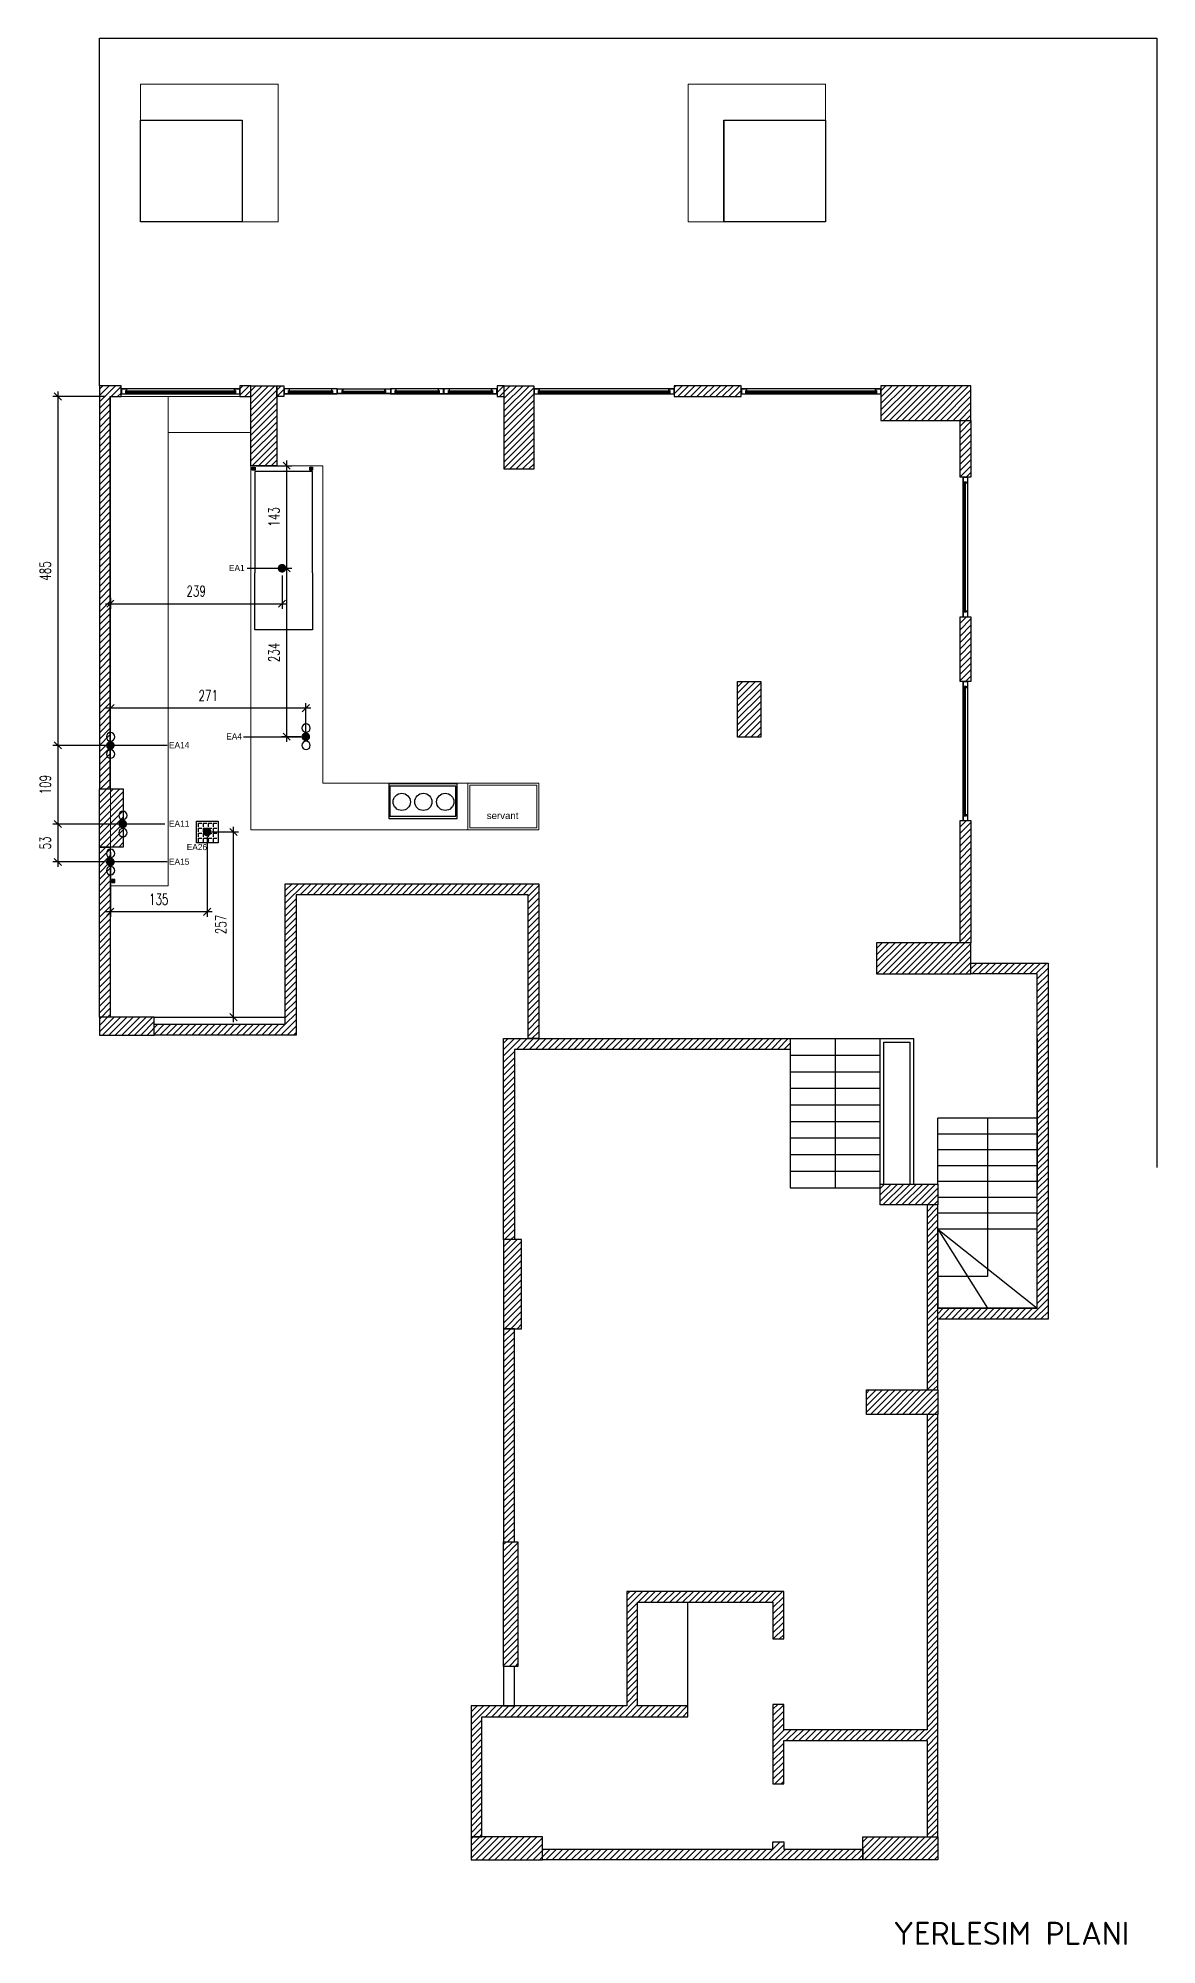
# Model space of a CAD drawing. Header units: centimetres. Extents: x 137431 to 143795, y 30587 to 33236.
# Drawn here: x 142242 to 143795, y 30587 to 33236 of the extents above; entities that cross this region are included whole.
import ezdxf

# ---------------------------------------------------------------- set-up
doc = ezdxf.new("R2010")
doc.units = ezdxf.units.CM
doc.header["$LTSCALE"] = 10
doc.header["$MEASUREMENT"] = 0
doc.header["$PDMODE"] = 3
doc.header["$PDSIZE"] = 20
doc.linetypes.add('DASHDOT', pattern=[25.4, 12.7, -6.35, 0, -6.35])
for name, color, linetype in [('141125_RT1$0$xref_4_vitrin_kaplama$0$2DCAM', 4, 'Continuous'), ('141125_RT1$0$xref_4_vitrin_kaplama$0$2DKONST2', 253, 'Continuous'), ('Kıtc-002 Çizgi', 7, 'Continuous'), ('Kıtc-006 Yazı 001', 1, 'Continuous'), ('Kıtc-040 Detay', 7, 'Continuous'), ('LP-DIMENSION_INT_100', 51, 'Continuous'), ('S2000-002 Çizgi', 7, 'Continuous'), ('S2000-019 Su Tes İşaretler', 5, 'Continuous'), ('SIH', 4, 'Continuous'), ('SU', 152, 'Continuous'), ('wall', 255, 'Continuous')]:
    doc.layers.add(name, color=color, linetype=linetype)
for name, color, linetype, lineweight in [('ARK_AHŞAP', 45, 'Continuous', 15), ('Auto-Antet', 7, 'Continuous', 18), ('tefriş', 45, 'Continuous', 18)]:
    doc.layers.add(name, color=color, linetype=linetype, lineweight=lineweight)
doc.styles.add('GP_A_104_0.00_REV09$0$TRdimension', font='simplex.shx', dxfattribs={"width": 0.7})
doc.styles.get("Standard").update_dxf_attribs({"font": 'arial.ttf'})
doc.styles.add('style1', font='isocpeur.ttf', dxfattribs={"height": 20})
doc.styles.add('TAKSİM', font='GOTHIC.TTF', dxfattribs={"height": 7})
doc.dimstyles.new('GP_A_104_0.00_REV09$0$tr-100', dxfattribs={"dimscale": 100, "dimtxt": 0.15, "dimasz": 0.1, "dimexe": 0.07, "dimexo": 0.07, "dimgap": 0.1, "dimtad": 1, "dimdec": 0, "dimrnd": 0.5, "dimzin": 0, "dimdsep": 46, "dimtxsty": 'GP_A_104_0.00_REV09$0$TRdimension', "dimblk": 'GP_A_104_0.00_REV09$0$_Oblique', "dimcen": 0.2, "dimdle": 0.07, "dimadec": 0, "dimazin": 0, "dimtfac": 1, "dimtdec": 0, "dimtmove": 2, "dimatfit": 3, "dimldrblk": 'GP_A_104_0.00_REV09$0$_Oblique', "dimfxl": 1, "dimtolj": 1, "dimtzin": 0, "dimarcsym": 0})
pattern_1 = [(45, (0, 2631.0174), (-4.41941738, 4.41941738), [])]
pattern_2 = [(45, (0, 878.531), (-4.41941738, 4.41941738), [])]

msp = doc.modelspace()

# ---------------------------------------------------------------- texts
at = {"layer": 'Kıtc-006 Yazı 001'}
msp.add_text('servant', height=9.6, dxfattribs=at).set_placement((142864.4, 32151.5, 0))
at = {"layer": 'SU', "style": 'TAKSİM'}
for s, p in [('EA1', (142506.4, 32496)), ('EA4', (142502.6, 32262)), ('EA14', (142423.2, 32249.9, 0)), ('EA11', (142423.2, 32140.7, 0)), ('EA26', (142447.8, 32108.3)), ('EA15', (142423.2, 32088, 0))]:
    msp.add_text(s, height=8.64, dxfattribs=at).set_placement(p)

# ---------------------------------------------------------------- blocks, each defined once
blk = doc.blocks.new('A$C7E7D3E18')
at = {"layer": 'SIH', "linetype": 'Continuous', "const_width": 6}
blk.add_lwpolyline([(3, 6, 1), (9, 6, 1)], format="xyb", close=True, dxfattribs=at)
blk = doc.blocks.new('A$C6E87713E')
at = {"layer": 'S2000-019 Su Tes İşaretler'}
for centre in [(5.9, 6.3), (29.9, 6.3)]:
    blk.add_circle(centre, 5.89, dxfattribs=at)
blk.add_blockref('A$C7E7D3E18', (11.9, 0))
blk = doc.blocks.new('ADD')
at = {"layer": 'LP-DIMENSION_INT_100'}
h = blk.add_hatch(dxfattribs=at)
h.set_pattern_fill('ANSI31', color=253, scale=50)
h.set_pattern_definition(pattern_1)
h.paths.add_polyline_path([(139970.1, 32753.4), (139940.1, 32753.4), (139940.1, 32193.4), (139955.1, 32193.4), (139955.1, 32738.4), (139970.1, 32738.4)])
h.paths.add_polyline_path([(139973.1, 32112.4), (139940.1, 32112.4), (139940.1, 32193.4), (139973.1, 32193.4)])
h.paths.add_polyline_path([(139940.1, 32112.4), (139955.1, 32112.4), (139955.1, 31876.4), (139940.1, 31876.4)])
h.paths.add_polyline_path([(140016.1, 31876.4), (139940.1, 31876.4), (139940.1, 31851.4), (140016.1, 31851.4)])
h.paths.add_polyline_path([(140016.1, 31866.4), (140198.1, 31866.4), (140198.1, 32061.4), (140550.1, 32061.4), (140550.1, 31846.4), (140535.1, 31846.4), (140535.1, 32046.4), (140213.1, 32046.4), (140213.1, 31851.4), (140016.1, 31851.4)])
h = blk.add_hatch(dxfattribs=at)
h.set_pattern_fill('ANSI31', color=253, scale=50)
h.set_pattern_definition(pattern_1)
h.paths.add_polyline_path([(140186.1, 32642.4), (140150.1, 32642.4), (140150.1, 32753.4), (140186.1, 32753.4)])
h.paths.add_polyline_path([(140135.1, 32738.4), (140150.1, 32738.4), (140150.1, 32753.4), (140135.1, 32753.4)])
h.paths.add_polyline_path([(140196.1, 32738.4), (140186.1, 32738.4), (140186.1, 32753.4), (140196.1, 32753.4)])
h.paths.add_polyline_path([(140543.1, 32637.4), (140502.1, 32637.4), (140502.1, 32753.4), (140543.1, 32753.4)])
h.paths.add_polyline_path([(140492.1, 32738.4), (140502.1, 32738.4), (140502.1, 32753.4), (140492.1, 32753.4)])
h.paths.add_polyline_path([(140738.1, 32738.4), (140831.1, 32738.4), (140831.1, 32753.4), (140738.1, 32753.4)])
h.paths.add_polyline_path([(141025.1, 32705.4), (141150.1, 32705.4), (141150.1, 32753.4), (141025.1, 32753.4)])
h.paths.add_polyline_path([(141135.1, 32705.4), (141150.1, 32705.4), (141150.1, 32626.4), (141135.1, 32626.4)])
h.paths.add_polyline_path([(141135.1, 32432.4), (141150.1, 32432.4), (141150.1, 32342.4), (141135.1, 32342.4)])
h.paths.add_polyline_path([(141135.1, 32149.4), (141150.1, 32149.4), (141150.1, 31979.4), (141135.1, 31979.4)])
h.paths.add_polyline_path([(141019.1, 31936.4), (141150.1, 31936.4), (141150.1, 31979.4), (141019.1, 31979.4)])
h.paths.add_polyline_path([(140826.1, 32342.4), (140858.1, 32342.4), (140858.1, 32265.4), (140826.1, 32265.4)])
h = blk.add_hatch(dxfattribs=at)
h.set_pattern_fill('ANSI31', color=253, scale=50)
h.set_pattern_definition(pattern_1)
h.paths.add_polyline_path([(141150.1, 31936.4), (141150.1, 31951.4), (141257.1, 31951.4), (141257.1, 31456.8), (141104.1, 31456.8), (141104.1, 31471.8), (141242.1, 31471.8), (141242.1, 31936.4)])
h = blk.add_hatch(dxfattribs=at)
h.set_pattern_fill('ANSI31', color=253, scale=50)
h.set_pattern_definition(pattern_2)
h.paths.add_polyline_path([(140501.1, 31567.4), (140501.1, 31846.4), (140899.1, 31846.4), (140899.1, 31831.4), (140516.1, 31831.4), (140516.1, 31567.4)])
h = blk.add_hatch(dxfattribs=at)
h.set_pattern_fill('ANSI31', color=253, scale=50)
h.set_pattern_definition(pattern_2)
h.paths.add_polyline_path([(141024.1, 31644.4), (141104.1, 31644.4), (141104.1, 31615.4), (141024.1, 31615.4)])
h = blk.add_hatch(dxfattribs=at)
h.set_pattern_fill('ANSI31', color=253, scale=50)
h.set_pattern_definition(pattern_2)
h.paths.add_polyline_path([(141089.1, 31358.4), (141104.1, 31358.4), (141104.1, 31615.4), (141089.1, 31615.4)])
h = blk.add_hatch(dxfattribs=at)
h.set_pattern_fill('ANSI31', color=253, scale=50)
h.set_pattern_definition(pattern_2)
h.paths.add_polyline_path([(140526.1, 31567.4), (140501.1, 31567.4), (140501.1, 31443.4), (140526.1, 31443.4)])
h = blk.add_hatch(dxfattribs=at)
h.set_pattern_fill('ANSI31', color=253, scale=50)
h.set_pattern_definition(pattern_2)
h.paths.add_polyline_path([(140501.1, 31147.4), (140516.1, 31147.4), (140516.1, 31443.4), (140501.1, 31443.4)])
h = blk.add_hatch(dxfattribs=at)
h.set_pattern_fill('ANSI31', color=253, scale=50)
h.set_pattern_definition(pattern_2)
h.paths.add_polyline_path([(141005.1, 31358.4), (141104.1, 31358.4), (141104.1, 31324.4), (141005.1, 31324.4)])
h = blk.add_hatch(dxfattribs=at)
h.set_pattern_fill('ANSI31', color=253, scale=50)
h.set_pattern_definition(pattern_2)
h.paths.add_polyline_path([(141089.1, 31324.4), (141089.1, 30886.4), (140890.1, 30886.4), (140890.1, 30921.4), (140875.1, 30921.4), (140875.1, 30811.4), (140890.1, 30811.4), (140890.1, 30871.4), (141089.1, 30871.4), (141089.1, 30737.4), (141104.1, 30737.4), (141104.1, 31324.4)])
h = blk.add_hatch(dxfattribs=at)
h.set_pattern_fill('ANSI31', color=253, scale=50)
h.set_pattern_definition([(45, (0, 809.531), (-4.41941738, 4.41941738), [])])
h.paths.add_polyline_path([(140521.1, 30974.4), (140501.1, 30974.4), (140501.1, 31147.4), (140521.1, 31147.4)])
h = blk.add_hatch(dxfattribs=at)
h.set_pattern_fill('ANSI31', color=253, scale=50)
h.set_pattern_definition(pattern_2)
h.paths.add_polyline_path([(140471.1, 30737.4), (140471.1, 30904.4), (140757.1, 30904.4), (140757.1, 30919.4), (140687.1, 30919.4), (140687.1, 31063.4), (140875.1, 31063.4), (140875.1, 31012.4), (140890.1, 31012.4), (140890.1, 31078.4), (140672.1, 31078.4), (140672.1, 30919.4), (140456.1, 30919.4), (140456.1, 30737.4)])
h = blk.add_hatch(dxfattribs=at)
h.set_pattern_fill('ANSI31', color=253, scale=50)
h.set_pattern_definition(pattern_2)
h.paths.add_polyline_path([(140555.1, 30737.4), (140456.1, 30737.4), (140456.1, 30705.4), (140555.1, 30705.4)])
h = blk.add_hatch(dxfattribs=at)
h.set_pattern_fill('ANSI31', color=253, scale=50)
h.set_pattern_definition(pattern_2)
h.paths.add_polyline_path([(141000.1, 30720.4), (141000.1, 30705.4), (140555.1, 30705.4), (140555.1, 30720.4), (140875.1, 30720.4), (140875.1, 30730.4), (140890.1, 30730.4), (140890.1, 30720.4)])
h = blk.add_hatch(dxfattribs=at)
h.set_pattern_fill('ANSI31', color=253, scale=50)
h.set_pattern_definition(pattern_2)
h.paths.add_polyline_path([(141000.1, 30737.4), (141104.1, 30737.4), (141104.1, 30705.4), (141000.1, 30705.4)])
at = {"layer": '141125_RT1$0$xref_4_vitrin_kaplama$0$2DCAM'}
for p, q in [((140127.1, 32749.1), (139978.1, 32749.1)), ((139978.4, 32742.1), (140126.8, 32742.1)), ((140262.1, 32749.4), (140204.1, 32749.4)), ((140204.4, 32742.4), (140261.8, 32742.4)), ((140278.1, 32749.4), (140336.1, 32749.4)), ((140335.8, 32742.4), (140278.4, 32742.4)), ((140410.1, 32749.4), (140352.1, 32749.4)), ((140352.4, 32742.4), (140409.8, 32742.4)), ((140484.1, 32749.4), (140426.1, 32749.4)), ((140426.4, 32742.4), (140483.8, 32742.4)), ((140730.1, 32749.1), (140551.1, 32749.1)), ((140551.4, 32742.1), (140729.8, 32742.1)), ((141017.1, 32749.1), (140839.1, 32749.1)), ((140839.4, 32742.1), (141016.8, 32742.1)), ((141138.9, 32618.1), (141138.9, 32440.7)), ((141145.9, 32440.4), (141145.9, 32618.4)), ((141138.9, 32334.1), (141138.9, 32157.7)), ((141145.9, 32157.4), (141145.9, 32334.4))]:
    blk.add_line(p, q, dxfattribs=at)
for points in [[(140128.5, 32745.8), (139976.7, 32745.8)], [(139976.7, 32743.6), (139977.7, 32743.6), (139977.7, 32745.2), (139976.7, 32745.2)], [(139976.7, 32745.2), (140128.5, 32745.2)], [(140128.5, 32743), (139976.7, 32743), (139976.7, 32743.6), (140128.5, 32743.6)], [(140128.5, 32745.2), (140127.5, 32745.2), (140127.5, 32743.6), (140128.5, 32743.6)], [(140263.5, 32746.1), (140202.7, 32746.1)], [(140202.7, 32743.9), (140203.7, 32743.9), (140203.7, 32745.5), (140202.7, 32745.5)], [(140202.7, 32745.5), (140263.5, 32745.5)], [(140263.5, 32743.3), (140202.7, 32743.3), (140202.7, 32743.9), (140263.5, 32743.9)], [(140263.5, 32745.5), (140262.5, 32745.5), (140262.5, 32743.9), (140263.5, 32743.9)], [(140276.7, 32746.1), (140337.5, 32746.1)], [(140276.7, 32745.5), (140277.7, 32745.5), (140277.7, 32743.9), (140276.7, 32743.9)], [(140337.5, 32745.5), (140276.7, 32745.5)], [(140276.7, 32743.3), (140337.5, 32743.3), (140337.5, 32743.9), (140276.7, 32743.9)], [(140337.5, 32743.9), (140336.5, 32743.9), (140336.5, 32745.5), (140337.5, 32745.5)], [(140411.5, 32746.1), (140350.7, 32746.1)], [(140350.7, 32743.9), (140351.7, 32743.9), (140351.7, 32745.5), (140350.7, 32745.5)], [(140350.7, 32745.5), (140410.5, 32745.5)], [(140411.5, 32743.3), (140350.7, 32743.3), (140350.7, 32743.9), (140410.5, 32743.9)], [(140411.5, 32745.5), (140410.5, 32745.5), (140410.5, 32743.9), (140411.5, 32743.9)], [(140485.5, 32746.1), (140424.7, 32746.1)], [(140424.7, 32743.9), (140425.7, 32743.9), (140425.7, 32745.5), (140424.7, 32745.5)], [(140424.7, 32745.5), (140485.5, 32745.5)], [(140485.5, 32743.3), (140424.7, 32743.3), (140424.7, 32743.9), (140485.5, 32743.9)], [(140485.5, 32745.5), (140484.5, 32745.5), (140484.5, 32743.9), (140485.5, 32743.9)], [(140731.5, 32745.8), (140549.7, 32745.8)], [(140549.7, 32743.6), (140550.7, 32743.6), (140550.7, 32745.2), (140549.7, 32745.2)], [(140549.7, 32745.2), (140731.5, 32745.2)], [(140731.5, 32743), (140549.7, 32743), (140549.7, 32743.6), (140731.5, 32743.6)], [(140731.5, 32745.2), (140730.5, 32745.2), (140730.5, 32743.6), (140731.5, 32743.6)], [(141018.5, 32745.8), (140837.7, 32745.8)], [(140837.7, 32743.6), (140838.7, 32743.6), (140838.7, 32745.2), (140837.7, 32745.2)], [(140837.7, 32745.2), (141018.5, 32745.2)], [(141018.5, 32743), (140837.7, 32743), (140837.7, 32743.6), (141018.5, 32743.6)], [(141018.5, 32745.2), (141017.5, 32745.2), (141017.5, 32743.6), (141018.5, 32743.6)], [(141139.8, 32439), (141139.8, 32619.8), (141140.4, 32619.8), (141140.4, 32439)], [(141140.4, 32619.8), (141140.4, 32618.8), (141142, 32618.8), (141142, 32619.8)], [(141142, 32619.8), (141142, 32439)], [(141142.6, 32439), (141142.6, 32619.8)], [(141142, 32439), (141142, 32440), (141140.4, 32440), (141140.4, 32439)], [(141139.8, 32156), (141139.8, 32335.8), (141140.4, 32335.8), (141140.4, 32156)], [(141140.4, 32335.8), (141140.4, 32334.8), (141142, 32334.8), (141142, 32335.8)], [(141142, 32335.8), (141142, 32156)], [(141142.6, 32156), (141142.6, 32335.8)], [(141142, 32156), (141142, 32157), (141140.4, 32157), (141140.4, 32156)]]:
    blk.add_lwpolyline(points, dxfattribs=at)
at = {"layer": '141125_RT1$0$xref_4_vitrin_kaplama$0$2DKONST2'}
for points in [[(139976.7, 32742.6), (139976.7, 32746.4), (139978.1, 32746.4), (139978.1, 32749.1), (139971.1, 32749.1), (139971.1, 32749.1), (139970.1, 32749.1), (139970.1, 32742.6), (139970.1, 32742.6), (139970.1, 32742.1), (139978.4, 32742.1), (139978.4, 32742.6)], [(139976.5, 32742.4), (139976.5, 32746.7), (139977.9, 32746.7), (139977.9, 32748.9), (139971.4, 32748.9), (139971.4, 32748.9), (139970.4, 32748.9), (139970.4, 32742.4)], [(140134.1, 32742.1), (140135.1, 32742.1), (140135.1, 32748.6), (140135.1, 32748.6), (140135.1, 32749.1), (140127.1, 32749.1), (140127.1, 32746.4), (140128.5, 32746.4), (140128.5, 32742.6), (140126.8, 32742.6), (140126.8, 32742.1), (140134.1, 32742.1)], [(140133.9, 32742.4), (140134.9, 32742.4), (140134.9, 32748.9), (140127.4, 32748.9), (140127.4, 32746.7), (140128.8, 32746.7), (140128.8, 32742.4), (140133.9, 32742.4)], [(140202.7, 32742.9), (140202.7, 32746.7), (140204.1, 32746.7), (140204.1, 32749.4), (140197.1, 32749.4), (140197.1, 32749.4), (140196.1, 32749.4), (140196.1, 32742.9), (140196.1, 32742.9), (140196.1, 32742.4), (140204.4, 32742.4), (140204.4, 32742.9)], [(140202.5, 32742.6), (140202.5, 32746.9), (140203.9, 32746.9), (140203.9, 32749.1), (140197.4, 32749.1), (140197.4, 32749.1), (140196.4, 32749.1), (140196.4, 32742.6)], [(140269.1, 32742.4), (140270.1, 32742.4), (140270.1, 32748.9), (140270.1, 32748.9), (140270.1, 32749.4), (140262.1, 32749.4), (140262.1, 32746.7), (140263.5, 32746.7), (140263.5, 32742.9), (140261.8, 32742.9), (140261.8, 32742.4), (140269.1, 32742.4)], [(140268.9, 32742.6), (140269.9, 32742.6), (140269.9, 32749.1), (140262.4, 32749.1), (140262.4, 32746.9), (140263.8, 32746.9), (140263.8, 32742.6), (140268.9, 32742.6)], [(140271.1, 32742.4), (140270.1, 32742.4), (140270.1, 32748.9), (140270.1, 32748.9), (140270.1, 32749.4), (140278.1, 32749.4), (140278.1, 32746.7), (140276.7, 32746.7), (140276.7, 32742.9), (140278.4, 32742.9), (140278.4, 32742.4), (140271.1, 32742.4)], [(140271.4, 32742.6), (140270.4, 32742.6), (140270.4, 32749.1), (140277.9, 32749.1), (140277.9, 32746.9), (140276.5, 32746.9), (140276.5, 32742.6), (140271.4, 32742.6)], [(140337.5, 32742.9), (140337.5, 32746.7), (140336.1, 32746.7), (140336.1, 32749.4), (140343.1, 32749.4), (140343.1, 32749.4), (140344.1, 32749.4), (140344.1, 32742.9), (140344.1, 32742.9), (140344.1, 32742.4), (140335.8, 32742.4), (140335.8, 32742.9)], [(140337.8, 32742.6), (140337.8, 32746.9), (140336.4, 32746.9), (140336.4, 32749.1), (140342.9, 32749.1), (140342.9, 32749.1), (140343.9, 32749.1), (140343.9, 32742.6)], [(140350.7, 32742.9), (140350.7, 32746.7), (140352.1, 32746.7), (140352.1, 32749.4), (140345.1, 32749.4), (140345.1, 32749.4), (140344.1, 32749.4), (140344.1, 32742.9), (140344.1, 32742.9), (140344.1, 32742.4), (140352.4, 32742.4), (140352.4, 32742.9)], [(140350.5, 32742.6), (140350.5, 32746.9), (140351.9, 32746.9), (140351.9, 32749.1), (140345.4, 32749.1), (140345.4, 32749.1), (140344.4, 32749.1), (140344.4, 32742.6)], [(140417.1, 32742.4), (140418.1, 32742.4), (140418.1, 32748.9), (140418.1, 32748.9), (140418.1, 32749.4), (140410.1, 32749.4), (140410.1, 32746.7), (140411.5, 32746.7), (140411.5, 32742.9), (140409.8, 32742.9), (140409.8, 32742.4), (140417.1, 32742.4)], [(140416.9, 32742.6), (140417.9, 32742.6), (140417.9, 32749.1), (140410.4, 32749.1), (140410.4, 32746.9), (140411.8, 32746.9), (140411.8, 32742.6), (140416.9, 32742.6)], [(140424.7, 32742.9), (140424.7, 32746.7), (140426.1, 32746.7), (140426.1, 32749.4), (140419.1, 32749.4), (140419.1, 32749.4), (140418.1, 32749.4), (140418.1, 32742.9), (140418.1, 32742.9), (140418.1, 32742.4), (140426.4, 32742.4), (140426.4, 32742.9)], [(140424.5, 32742.6), (140424.5, 32746.9), (140425.9, 32746.9), (140425.9, 32749.1), (140419.4, 32749.1), (140419.4, 32749.1), (140418.4, 32749.1), (140418.4, 32742.6)], [(140491.1, 32742.4), (140492.1, 32742.4), (140492.1, 32748.9), (140492.1, 32748.9), (140492.1, 32749.4), (140484.1, 32749.4), (140484.1, 32746.7), (140485.5, 32746.7), (140485.5, 32742.9), (140483.8, 32742.9), (140483.8, 32742.4), (140491.1, 32742.4)], [(140490.9, 32742.6), (140491.9, 32742.6), (140491.9, 32749.1), (140484.4, 32749.1), (140484.4, 32746.9), (140485.8, 32746.9), (140485.8, 32742.6), (140490.9, 32742.6)], [(140549.7, 32742.6), (140549.7, 32746.4), (140551.1, 32746.4), (140551.1, 32749.1), (140544.1, 32749.1), (140544.1, 32749.1), (140543.1, 32749.1), (140543.1, 32742.6), (140543.1, 32742.6), (140543.1, 32742.1), (140551.4, 32742.1), (140551.4, 32742.6)], [(140549.5, 32742.4), (140549.5, 32746.7), (140550.9, 32746.7), (140550.9, 32748.9), (140544.4, 32748.9), (140544.4, 32748.9), (140543.4, 32748.9), (140543.4, 32742.4)], [(140737.1, 32742.1), (140738.1, 32742.1), (140738.1, 32748.6), (140738.1, 32748.6), (140738.1, 32749.1), (140730.1, 32749.1), (140730.1, 32746.4), (140731.5, 32746.4), (140731.5, 32742.6), (140729.8, 32742.6), (140729.8, 32742.1), (140737.1, 32742.1)], [(140736.9, 32742.4), (140737.9, 32742.4), (140737.9, 32748.9), (140730.4, 32748.9), (140730.4, 32746.7), (140731.8, 32746.7), (140731.8, 32742.4), (140736.9, 32742.4)], [(140837.7, 32742.6), (140837.7, 32746.4), (140839.1, 32746.4), (140839.1, 32749.1), (140832.1, 32749.1), (140832.1, 32749.1), (140831.1, 32749.1), (140831.1, 32742.6), (140831.1, 32742.6), (140831.1, 32742.1), (140839.4, 32742.1), (140839.4, 32742.6)], [(140837.5, 32742.4), (140837.5, 32746.7), (140838.9, 32746.7), (140838.9, 32748.9), (140832.4, 32748.9), (140832.4, 32748.9), (140831.4, 32748.9), (140831.4, 32742.4)], [(141024.1, 32742.1), (141025.1, 32742.1), (141025.1, 32748.6), (141025.1, 32748.6), (141025.1, 32749.1), (141017.1, 32749.1), (141017.1, 32746.4), (141018.5, 32746.4), (141018.5, 32742.6), (141016.8, 32742.6), (141016.8, 32742.1), (141024.1, 32742.1)], [(141023.9, 32742.4), (141024.9, 32742.4), (141024.9, 32748.9), (141017.4, 32748.9), (141017.4, 32746.7), (141018.8, 32746.7), (141018.8, 32742.4), (141023.9, 32742.4)], [(141139.4, 32619.8), (141143.2, 32619.8), (141143.2, 32618.4), (141145.9, 32618.4), (141145.9, 32625.4), (141145.9, 32625.4), (141145.9, 32626.4), (141139.4, 32626.4), (141139.4, 32626.4), (141138.9, 32626.4), (141138.9, 32618.1), (141139.4, 32618.1)], [(141139.1, 32620), (141143.4, 32620), (141143.4, 32618.6), (141145.6, 32618.6), (141145.6, 32625.1), (141145.6, 32625.1), (141145.6, 32626.1), (141139.1, 32626.1)], [(141138.9, 32433.4), (141138.9, 32432.4), (141145.4, 32432.4), (141145.4, 32432.4), (141145.9, 32432.4), (141145.9, 32440.4), (141143.2, 32440.4), (141143.2, 32439), (141139.4, 32439), (141139.4, 32440.7), (141138.9, 32440.7), (141138.9, 32433.4)], [(141139.1, 32433.6), (141139.1, 32432.6), (141145.6, 32432.6), (141145.6, 32440.1), (141143.4, 32440.1), (141143.4, 32438.7), (141139.1, 32438.7), (141139.1, 32433.6)], [(141139.4, 32335.8), (141143.2, 32335.8), (141143.2, 32334.4), (141145.9, 32334.4), (141145.9, 32341.4), (141145.9, 32341.4), (141145.9, 32342.4), (141139.4, 32342.4), (141139.4, 32342.4), (141138.9, 32342.4), (141138.9, 32334.1), (141139.4, 32334.1)], [(141139.1, 32336), (141143.4, 32336), (141143.4, 32334.6), (141145.6, 32334.6), (141145.6, 32341.1), (141145.6, 32341.1), (141145.6, 32342.1), (141139.1, 32342.1)], [(141138.9, 32150.4), (141138.9, 32149.4), (141145.4, 32149.4), (141145.4, 32149.4), (141145.9, 32149.4), (141145.9, 32157.4), (141143.2, 32157.4), (141143.2, 32156), (141139.4, 32156), (141139.4, 32157.7), (141138.9, 32157.7), (141138.9, 32150.4)], [(141139.1, 32150.6), (141139.1, 32149.6), (141145.6, 32149.6), (141145.6, 32157.1), (141143.4, 32157.1), (141143.4, 32155.7), (141139.1, 32155.7), (141139.1, 32150.6)]]:
    blk.add_lwpolyline(points, close=True, dxfattribs=at)
at = {"layer": 'LP-DIMENSION_INT_100', "color": 253}
for p, q in [((140899.1, 31823.4), (141024.1, 31823.4)), ((140899.1, 31800.4), (141024.1, 31800.4)), ((140899.1, 31777.4), (141024.1, 31777.4)), ((140899.1, 31754.4), (141024.1, 31754.4)), ((140899.1, 31731.4), (141024.1, 31731.4)), ((140899.1, 31708.4), (141024.1, 31708.4)), ((140899.1, 31685.4), (141024.1, 31685.4)), ((140899.1, 31662.4), (141024.1, 31662.4)), ((140899.1, 31639.4), (141024.1, 31639.4))]:
    blk.add_line(p, q, dxfattribs=at)
at = {"layer": 'LP-DIMENSION_INT_100', "color": 2}
blk.add_line((141104.1, 31644.4), (141104.1, 31736), dxfattribs=at)
for points in [[(139940.1, 32753.4), (139940.1, 33236.4), (141408.1, 33236.4), (141408.1, 31667.4)], [(141150.1, 31936.4), (141150.1, 31951.4), (141257.1, 31951.4), (141257.1, 31456.8), (141104.1, 31456.8), (141104.1, 31471.8), (141242.1, 31471.8), (141242.1, 31471.8), (141242.1, 31471.8), (141242.1, 31936.4), (141150.1, 31936.4)], [(141024.1, 31645.4), (141024.1, 31846.4), (141070.1, 31846.4), (141070.1, 31644.4)], [(141029.1, 31645.4), (141029.1, 31841.4), (141065.1, 31841.4), (141065.1, 31644.4)], [(141242.1, 31846.4), (141242.1, 31636.4)], [(140516.1, 31147.4), (140521.1, 31147.4), (140521.1, 30974.4), (140501.1, 30974.4)], [(140757.1, 30919.4), (140757.1, 31063.4)]]:
    blk.add_lwpolyline(points, dxfattribs=at)
for points in [[(139997.1, 33122.4), (140138.1, 33122.4), (140138.1, 32981.4), (139997.1, 32981.4)], [(140807.1, 33122.4), (140948.1, 33122.4), (140948.1, 32981.4), (140807.1, 32981.4)], [(139970.1, 32753.4), (139940.1, 32753.4), (139940.1, 32193.4), (139955.1, 32193.4), (139955.1, 32738.4), (139970.1, 32738.4), (139970.1, 32753.4)], [(140135.1, 32738.4), (140150.1, 32738.4), (140150.1, 32753.4), (140135.1, 32753.4)], [(140186.1, 32642.4), (140150.1, 32642.4), (140150.1, 32753.4), (140186.1, 32753.4)], [(140196.1, 32738.4), (140186.1, 32738.4), (140186.1, 32753.4), (140196.1, 32753.4)], [(140492.1, 32738.4), (140502.1, 32738.4), (140502.1, 32753.4), (140492.1, 32753.4)], [(140543.1, 32637.4), (140502.1, 32637.4), (140502.1, 32753.4), (140543.1, 32753.4)], [(140738.1, 32738.4), (140831.1, 32738.4), (140831.1, 32753.4), (140738.1, 32753.4)], [(141025.1, 32705.4), (141150.1, 32705.4), (141150.1, 32753.4), (141025.1, 32753.4)], [(141135.1, 32705.4), (141150.1, 32705.4), (141150.1, 32626.4), (141135.1, 32626.4)], [(141135.1, 32432.4), (141150.1, 32432.4), (141150.1, 32342.4), (141135.1, 32342.4)], [(140826.1, 32342.4), (140858.1, 32342.4), (140858.1, 32265.4), (140826.1, 32265.4)], [(139973.1, 32112.4), (139940.1, 32112.4), (139940.1, 32193.4), (139973.1, 32193.4)], [(141135.1, 32149.4), (141150.1, 32149.4), (141150.1, 31979.4), (141135.1, 31979.4)], [(139940.1, 32112.4), (139955.1, 32112.4), (139955.1, 31876.4), (139940.1, 31876.4)], [(140016.1, 31866.4), (140198.1, 31866.4), (140198.1, 32061.4), (140550.1, 32061.4), (140550.1, 31846.4), (140535.1, 31846.4), (140535.1, 32046.4), (140213.1, 32046.4), (140213.1, 31851.4), (140016.1, 31851.4)], [(141019.1, 31936.4), (141150.1, 31936.4), (141150.1, 31979.4), (141019.1, 31979.4)], [(140016.1, 31876.4), (139940.1, 31876.4), (139940.1, 31851.4), (140016.1, 31851.4)], [(140501.1, 31567.4), (140501.1, 31846.4), (140899.1, 31846.4), (140899.1, 31831.4), (140516.1, 31831.4), (140516.1, 31567.4)], [(141024.1, 31644.4), (141104.1, 31644.4), (141104.1, 31615.4), (141024.1, 31615.4)], [(141089.1, 31358.4), (141104.1, 31358.4), (141104.1, 31615.4), (141089.1, 31615.4)], [(140526.1, 31567.4), (140501.1, 31567.4), (140501.1, 31443.4), (140526.1, 31443.4)], [(140501.1, 31147.4), (140516.1, 31147.4), (140516.1, 31443.4), (140501.1, 31443.4)], [(141005.1, 31358.4), (141104.1, 31358.4), (141104.1, 31324.4), (141005.1, 31324.4)], [(141089.1, 31324.4), (141089.1, 30886.4), (140890.1, 30886.4), (140890.1, 30921.4), (140875.1, 30921.4), (140875.1, 30811.4), (140890.1, 30811.4), (140890.1, 30871.4), (141089.1, 30871.4), (141089.1, 30737.4), (141104.1, 30737.4), (141104.1, 31324.4)], [(140521.1, 30974.4), (140501.1, 30974.4), (140501.1, 31147.4), (140521.1, 31147.4)], [(140471.1, 30737.4), (140471.1, 30904.4), (140757.1, 30904.4), (140757.1, 30919.4), (140687.1, 30919.4), (140687.1, 31063.4), (140875.1, 31063.4), (140875.1, 31012.4), (140890.1, 31012.4), (140890.1, 31078.4), (140672.1, 31078.4), (140672.1, 30919.4), (140456.1, 30919.4), (140456.1, 30737.4)], [(140516.1, 30974.4), (140501.1, 30974.4), (140501.1, 30919.4), (140516.1, 30919.4)], [(140555.1, 30737.4), (140456.1, 30737.4), (140456.1, 30705.4), (140555.1, 30705.4)], [(141000.1, 30720.4), (141000.1, 30705.4), (140555.1, 30705.4), (140555.1, 30720.4), (140875.1, 30720.4), (140875.1, 30730.4), (140890.1, 30730.4), (140890.1, 30720.4), (141000.1, 30720.4)], [(141000.1, 30737.4), (141104.1, 30737.4), (141104.1, 30705.4), (141000.1, 30705.4)]]:
    blk.add_lwpolyline(points, close=True, dxfattribs=at)
at = {"layer": 'LP-DIMENSION_INT_100', "color": 253}
for points in [[(140899.1, 31846.4), (140899.1, 31639.4), (141024.1, 31639.4), (141024.1, 31846.4), (141024.1, 31846.4), (141024.1, 31846.4)], [(140899.1, 31846.4), (141024.1, 31846.4)], [(140961.6, 31846.4), (140961.6, 31639.4)], [(141242.1, 31735.8), (141242.1, 31735.8), (141104.1, 31735.8)], [(141173.1, 31735.8), (141173.1, 31515.8), (141104.1, 31515.8)], [(141104.1, 31713.4), (141104.1, 31735.8)], [(141242.1, 31713.8), (141104.1, 31713.8)], [(141242.1, 31691.8), (141104.1, 31691.8)], [(141242.1, 31669.8), (141104.1, 31669.8)], [(140899.1, 31639.4), (141024.1, 31639.4)], [(140899.1, 31639.4), (141024.1, 31639.4)], [(140899.1, 31639.4), (141024.1, 31639.4)], [(141242.1, 31647.8), (141104.1, 31647.8)], [(141242.1, 31625.8), (141104.1, 31625.8)], [(141242.1, 31603.8), (141104.1, 31603.8)], [(141242.1, 31581.8), (141104.1, 31581.8)], [(141104.1, 31581.8), (141242.1, 31471.8)], [(141104.1, 31581.8), (141173.1, 31471.8)], [(141104.1, 31581.8), (141104.1, 31471.8)], [(141242.1, 31471.8), (141104.1, 31471.8)]]:
    blk.add_lwpolyline(points, dxfattribs=at)
at = {"layer": 'Auto-Antet', "style": 'style1'}
blk.add_text('YERLESIM PLANI', height=32, dxfattribs=at).set_placement((141042.3, 30587.5))
blk = doc.blocks.new('A$C14D17327')
at = {"layer": 'Kıtc-002 Çizgi', "color": 1, "elevation": 0}
blk.add_lwpolyline([(0, 4), (4, 4), (4, 0), (0, 0)], close=True, dxfattribs=at)
for points in [[(0, 4), (4, 0)], [(0, 0), (4, 4)]]:
    blk.add_lwpolyline(points, dxfattribs=at)
blk = doc.blocks.new('GP_A_104_0.00_REV09$0$_Oblique')
at = {"color": 0, "linetype": 'ByBlock', "lineweight": -2}
blk.add_line((-0.5, -0.5), (0.5, 0.5), dxfattribs=at)
blk = doc.blocks.new('*D43')
at = {"color": 0, "lineweight": -2, "transparency": 16777216}
for p, q in [((142543.8, 32642.4), (142593.5, 32642.4)), ((142586.5, 32649.4), (142586.5, 32492.9)), ((142563, 32499.9), (142593.5, 32499.9))]:
    blk.add_line(p, q, dxfattribs=at)
at = {"layer": 'Defpoints', "color": 0, "transparency": 16777216}
for p in [(142536.8, 32642.4), (142556, 32499.9), (142586.5, 32499.9)]:
    blk.add_point(p, dxfattribs=at)
at = {"color": 0, "lineweight": -2, "transparency": 16777216, "xscale": 10, "yscale": 10, "zscale": 10}
for p, rotation in [((142586.5, 32642.4), 90), ((142586.5, 32499.9), 270)]:
    blk.add_blockref('GP_A_104_0.00_REV09$0$_Oblique', p, dxfattribs=dict(at, rotation=rotation))
at = {"color": 0, "transparency": 16777216, "insert": (142569, 32571.2), "char_height": 15, "attachment_point": 5, "rotation": 90, "style": 'GP_A_104_0.00_REV09$0$TRdimension'}
blk.add_mtext('\\A1;143', dxfattribs=at)
blk = doc.blocks.new('*D44')
at = {"color": 0, "lineweight": -2, "transparency": 16777216}
for p, q in [((142580.1, 32489.9), (142580.1, 32443.7)), ((142334.8, 32450.7), (142587.1, 32450.7)), ((142341.8, 32458.9), (142341.8, 32443.7))]:
    blk.add_line(p, q, dxfattribs=at)
at = {"layer": 'Defpoints', "color": 0, "transparency": 16777216}
for p in [(142580.1, 32496.9), (142341.8, 32465.9), (142580.1, 32450.7)]:
    blk.add_point(p, dxfattribs=at)
at = {"color": 0, "lineweight": -2, "transparency": 16777216, "xscale": 10, "yscale": 10, "zscale": 10, "rotation": 180}
blk.add_blockref('GP_A_104_0.00_REV09$0$_Oblique', (142341.8, 32450.7), dxfattribs=at)
at = {"color": 0, "lineweight": -2, "transparency": 16777216, "xscale": 10, "yscale": 10, "zscale": 10}
blk.add_blockref('GP_A_104_0.00_REV09$0$_Oblique', (142580.1, 32450.7), dxfattribs=at)
at = {"color": 0, "transparency": 16777216, "insert": (142460.9, 32468.2), "char_height": 15, "attachment_point": 5, "style": 'GP_A_104_0.00_REV09$0$TRdimension'}
blk.add_mtext('\\A1;239', dxfattribs=at)
blk = doc.blocks.new('*D45')
at = {"color": 0, "lineweight": -2, "transparency": 16777216}
for p, q in [((142620.1, 32305.6), (142335.1, 32305.6)), ((142342.1, 32278.7), (142342.1, 32312.6)), ((142613.1, 32272.9), (142613.1, 32312.6))]:
    blk.add_line(p, q, dxfattribs=at)
at = {"layer": 'Defpoints', "color": 0, "transparency": 16777216}
for p in [(142342.1, 32305.6), (142342.1, 32271.7, 0), (142613.1, 32265.9)]:
    blk.add_point(p, dxfattribs=at)
at = {"color": 0, "lineweight": -2, "transparency": 16777216, "xscale": 10, "yscale": 10, "zscale": 10, "rotation": 180}
blk.add_blockref('GP_A_104_0.00_REV09$0$_Oblique', (142342.1, 32305.6), dxfattribs=at)
at = {"color": 0, "lineweight": -2, "transparency": 16777216, "xscale": 10, "yscale": 10, "zscale": 10}
blk.add_blockref('GP_A_104_0.00_REV09$0$_Oblique', (142613.1, 32305.6), dxfattribs=at)
at = {"color": 0, "transparency": 16777216, "insert": (142477.6, 32323.1), "char_height": 15, "attachment_point": 5, "style": 'GP_A_104_0.00_REV09$0$TRdimension'}
blk.add_mtext('\\A1;271', dxfattribs=at)
blk = doc.blocks.new('*D46')
at = {"color": 0, "lineweight": -2, "transparency": 16777216}
for p, q in [((142586.5, 32506.9), (142586.5, 32258.9)), ((142563, 32499.9), (142593.5, 32499.9)), ((142606.1, 32265.9), (142579.5, 32265.9))]:
    blk.add_line(p, q, dxfattribs=at)
at = {"layer": 'Defpoints', "color": 0, "transparency": 16777216}
for p in [(142556, 32499.9), (142586.5, 32265.9), (142613.1, 32265.9)]:
    blk.add_point(p, dxfattribs=at)
at = {"color": 0, "lineweight": -2, "transparency": 16777216, "xscale": 10, "yscale": 10, "zscale": 10}
for p, rotation in [((142586.5, 32499.9), 90), ((142586.5, 32265.9), 270)]:
    blk.add_blockref('GP_A_104_0.00_REV09$0$_Oblique', p, dxfattribs=dict(at, rotation=rotation))
at = {"color": 0, "transparency": 16777216, "insert": (142569, 32382.9), "char_height": 15, "attachment_point": 5, "rotation": 90, "style": 'GP_A_104_0.00_REV09$0$TRdimension'}
blk.add_mtext('\\A1;234', dxfattribs=at)
blk = doc.blocks.new('*D47')
at = {"color": 0, "lineweight": -2, "transparency": 16777216}
for p, q in [((142268.9, 32745.4), (142268.9, 32246.9)), ((142334.8, 32738.4), (142261.9, 32738.4)), ((142334.8, 32253.9), (142261.9, 32253.9))]:
    blk.add_line(p, q, dxfattribs=at)
at = {"layer": 'Defpoints', "color": 0, "transparency": 16777216}
for p in [(142341.8, 32738.4), (142268.9, 32253.9), (142341.8, 32253.9, 0)]:
    blk.add_point(p, dxfattribs=at)
at = {"color": 0, "lineweight": -2, "transparency": 16777216, "xscale": 10, "yscale": 10, "zscale": 10}
for p, rotation in [((142268.9, 32738.4), 90), ((142268.9, 32253.9), 270)]:
    blk.add_blockref('GP_A_104_0.00_REV09$0$_Oblique', p, dxfattribs=dict(at, rotation=rotation))
at = {"color": 0, "transparency": 16777216, "insert": (142251.4, 32496.1), "char_height": 15, "attachment_point": 5, "rotation": 90, "style": 'GP_A_104_0.00_REV09$0$TRdimension'}
blk.add_mtext('\\A1;485', dxfattribs=at)
blk = doc.blocks.new('*D48')
at = {"color": 0, "lineweight": -2, "transparency": 16777216}
for p, q in [((142334.8, 32253.9), (142261.9, 32253.9)), ((142268.9, 32260.9), (142268.9, 32137.6)), ((142355, 32144.6), (142261.9, 32144.6))]:
    blk.add_line(p, q, dxfattribs=at)
at = {"layer": 'Defpoints', "color": 0, "transparency": 16777216}
for p in [(142341.8, 32253.9, 0), (142268.9, 32144.6), (142362, 32144.6, 0)]:
    blk.add_point(p, dxfattribs=at)
at = {"color": 0, "lineweight": -2, "transparency": 16777216, "xscale": 10, "yscale": 10, "zscale": 10}
for p, rotation in [((142268.9, 32253.9), 90), ((142268.9, 32144.6), 270)]:
    blk.add_blockref('GP_A_104_0.00_REV09$0$_Oblique', p, dxfattribs=dict(at, rotation=rotation))
at = {"color": 0, "transparency": 16777216, "insert": (142251.4, 32199.2), "char_height": 15, "attachment_point": 5, "rotation": 90, "style": 'GP_A_104_0.00_REV09$0$TRdimension'}
blk.add_mtext('\\A1;109', dxfattribs=at)
blk = doc.blocks.new('*D49')
at = {"color": 0, "lineweight": -2, "transparency": 16777216}
for p, q in [((142355, 32144.6), (142261.9, 32144.6)), ((142268.9, 32151.6), (142268.9, 32084.9)), ((142334.8, 32091.9), (142261.9, 32091.9))]:
    blk.add_line(p, q, dxfattribs=at)
at = {"layer": 'Defpoints', "color": 0, "transparency": 16777216}
for p in [(142362, 32144.6, 0), (142268.9, 32091.9), (142341.8, 32091.9, 0)]:
    blk.add_point(p, dxfattribs=at)
at = {"color": 0, "lineweight": -2, "transparency": 16777216, "xscale": 10, "yscale": 10, "zscale": 10}
for p, rotation in [((142268.9, 32144.6), 90), ((142268.9, 32091.9), 270)]:
    blk.add_blockref('GP_A_104_0.00_REV09$0$_Oblique', p, dxfattribs=dict(at, rotation=rotation))
at = {"color": 0, "transparency": 16777216, "insert": (142251.4, 32118.3), "char_height": 15, "attachment_point": 5, "rotation": 90, "style": 'GP_A_104_0.00_REV09$0$TRdimension'}
blk.add_mtext('\\A1;53', dxfattribs=at)
blk = doc.blocks.new('*D50')
at = {"color": 0, "lineweight": -2, "transparency": 16777216}
for p, q in [((142341.8, 32105.4), (142341.8, 32015.5)), ((142476.3, 32126.6), (142476.3, 32015.5)), ((142483.3, 32022.5), (142334.8, 32022.5))]:
    blk.add_line(p, q, dxfattribs=at)
at = {"layer": 'Defpoints', "color": 0, "transparency": 16777216}
for p in [(142476.3, 32133.6), (142341.8, 32112.4), (142341.8, 32022.5)]:
    blk.add_point(p, dxfattribs=at)
at = {"color": 0, "lineweight": -2, "transparency": 16777216, "xscale": 10, "yscale": 10, "zscale": 10, "rotation": 180}
blk.add_blockref('GP_A_104_0.00_REV09$0$_Oblique', (142341.8, 32022.5), dxfattribs=at)
at = {"color": 0, "lineweight": -2, "transparency": 16777216, "xscale": 10, "yscale": 10, "zscale": 10}
blk.add_blockref('GP_A_104_0.00_REV09$0$_Oblique', (142476.3, 32022.5), dxfattribs=at)
at = {"color": 0, "transparency": 16777216, "insert": (142409, 32040), "char_height": 15, "attachment_point": 5, "style": 'GP_A_104_0.00_REV09$0$TRdimension'}
blk.add_mtext('\\A1;135', dxfattribs=at)
blk = doc.blocks.new('*D51')
at = {"color": 0, "lineweight": -2, "transparency": 16777216}
for p, q in [((142483.3, 32133.6), (142519.7, 32133.6)), ((142512.7, 31869.4), (142512.7, 32140.6)), ((142409.8, 31876.4), (142519.7, 31876.4))]:
    blk.add_line(p, q, dxfattribs=at)
at = {"layer": 'Defpoints', "color": 0, "transparency": 16777216}
for p in [(142476.3, 32133.6), (142512.7, 32133.6), (142402.8, 31876.4)]:
    blk.add_point(p, dxfattribs=at)
at = {"color": 0, "lineweight": -2, "transparency": 16777216, "xscale": 10, "yscale": 10, "zscale": 10}
for p, rotation in [((142512.7, 32133.6), 90), ((142512.7, 31876.4), 270)]:
    blk.add_blockref('GP_A_104_0.00_REV09$0$_Oblique', p, dxfattribs=dict(at, rotation=rotation))
at = {"color": 0, "transparency": 16777216, "insert": (142495.2, 32005), "char_height": 15, "attachment_point": 5, "rotation": 90, "style": 'GP_A_104_0.00_REV09$0$TRdimension'}
blk.add_mtext('\\A1;257', dxfattribs=at)

# ---------------------------------------------------------------- dimensions: what is measured, and where the dimension line sits
for base, p1, p2, picture, middle in [((142268.8535, 32253.8554), (142341.7557, 32738.3732), (142341.7557, 32253.8554, 0), '*D47', (142251.3535, 32496.1143)), ((142586.549, 32499.9351), (142536.7557, 32642.3732), (142555.9662, 32499.9351), '*D43', (142569.049, 32571.1541)), ((142586.5, 32265.9), (142556, 32499.9), (142613.1, 32265.9), '*D46', (142569, 32382.9)), ((142268.9, 32144.6), (142341.8, 32253.9, 0), (142362, 32144.6, 0), '*D48', (142251.4, 32199.2)), ((142268.9, 32091.9), (142362, 32144.6, 0), (142341.8, 32091.9, 0), '*D49', (142251.4, 32118.3)), ((142512.7, 32133.6), (142402.8, 31876.4), (142476.3, 32133.6), '*D51', (142495.2, 32005))]:
    dim = msp.add_linear_dim(base=base, p1=p1, p2=p2, angle=90, dimstyle='GP_A_104_0.00_REV09$0$tr-100', override={"dimfxl": 100, "dimfxlon": 1})
    dim.commit()
    dim.dimension.update_dxf_attribs({"geometry": picture, "text_midpoint": middle})
for base, p1, p2, picture, middle in [((142580.1, 32450.7), (142341.8, 32465.9), (142580.1, 32496.9), '*D44', (142460.9, 32468.2)), ((142342.1, 32305.6), (142613.1, 32265.9), (142342.1, 32271.7, 0), '*D45', (142477.6, 32323.1)), ((142341.7557, 32022.4569), (142476.2518, 32133.5954), (142341.7557, 32112.3732), '*D50', (142409.0037, 32039.9569))]:
    dim = msp.add_linear_dim(base=base, p1=p1, p2=p2, dimstyle='GP_A_104_0.00_REV09$0$tr-100', override={"dimfxl": 100, "dimfxlon": 1})
    dim.commit()
    dim.dimension.update_dxf_attribs({"geometry": picture, "text_midpoint": middle})

# ---------------------------------------------------------------- hatches: boundary and pattern name
h = msp.add_hatch()
h.set_pattern_fill('ANGLE', color=256, angle=270)
h.set_pattern_definition([(270, (142554.572, 40807.183), (6.985, -1e-15), [5.08, -1.905]), (360, (142554.572, 40807.183), (2e-15, 6.985), [5.08, -1.905])])
h.paths.add_polyline_path([(142461.3, 32148.6), (142461.3, 32118.6), (142491.3, 32118.6), (142491.3, 32148.6)])

# ---------------------------------------------------------------- linework, layer by layer
msp.add_lwpolyline([(142491.3, 32148.6), (142491.3, 32118.6), (142461.3, 32118.6), (142461.3, 32148.6)], close=True)
at = {"layer": 'ARK_AHŞAP'}
for p in [(142636.8, 32201.4), (142837.9, 32136.4)]:
    msp.add_line(p, (142837.9, 32201.4), dxfattribs=at)
for points in [[(142341.8, 32738.4), (142421.8, 32738.4), (142421.8, 32058.6), (142341.8, 32058.6)], [(142936.8, 32136.4), (142936.8, 32201.4), (142837.9, 32201.4), (142837.9, 32136.4)], [(142933.8, 32139.4), (142933.8, 32198.4), (142840.9, 32198.4), (142840.9, 32139.4)]]:
    msp.add_lwpolyline(points, close=True, dxfattribs=at)
for points in [[(142341.8, 32738.4), (142536.8, 32738.4), (142536.8, 32688.4), (142421.8, 32688.4)], [(142837.9, 32136.4), (142536.8, 32136.4), (142536.8, 32642.4), (142536.8, 32642.4), (142536.8, 32642.4), (142636.8, 32642.4), (142636.8, 32201.4)]]:
    msp.add_lwpolyline(points, dxfattribs=at)
at = {"layer": 'Kıtc-002 Çizgi'}
for points in [[(142823.3, 32200.3), (142728.3, 32200.3), (142728.3, 32152.3), (142823.3, 32152.3)], [(142821.3, 32155.3), (142821.3, 32197.3), (142729.8, 32197.3), (142729.8, 32155.3)]]:
    msp.add_lwpolyline(points, close=True, dxfattribs=at)
at = {"layer": 'LP-DIMENSION_INT_100', "color": 2}
for points in [[(142383.8, 33122.4), (142524.8, 33122.4), (142524.8, 32981.4)], [(142402.8, 31876.4), (142584.8, 31876.4)]]:
    msp.add_lwpolyline(points, dxfattribs=at)
at = {"layer": 'S2000-002 Çizgi'}
for points in [[(142622.5, 32493.4), (142622.5, 32634.4), (142542.5, 32634.4)], [(142622.5, 32493.4), (142622.5, 32634.4), (142542.5, 32634.4)], [(142542.5, 32634.4), (142542.5, 32493.4)], [(142622.5, 32493.4), (142622.5, 32493.4), (142622.5, 32414.4), (142542.5, 32414.4), (142542.5, 32493.4)]]:
    msp.add_lwpolyline(points, dxfattribs=at)
for centre in [(142746.4, 32175.4), (142776.3, 32175.4), (142806.7, 32175.4)]:
    msp.add_circle(centre, 12, dxfattribs=at)
at = {"layer": 'SU'}
for p, q in [((142531.8, 32499.9), (142580.1, 32499.9)), ((142526.4, 32265.9), (142613.1, 32265.9)), ((142420.6, 32253.9, 0), (142341.8, 32253.9, 0)), ((142417.3, 32144.6, 0), (142359, 32144.6, 0)), ((142420.6, 32091.9, 0), (142341.8, 32091.9, 0))]:
    msp.add_line(p, q, dxfattribs=at)
at = {"layer": 'tefriş'}
for points in [[(142383.8, 33172.4), (142574.8, 33172.4), (142574.8, 32981.4)], [(142383.8, 33122.4), (142383.8, 33172.4), (142574.8, 33172.4), (142574.8, 32981.4), (142524.8, 32981.4), (142524.8, 33122.4), (142383.8, 33122.4)], [(143334.8, 33122.4), (143334.8, 33172.4), (143143.8, 33172.4), (143143.8, 32981.4), (143193.8, 32981.4), (143193.8, 33122.4), (143334.8, 33122.4)]]:
    msp.add_lwpolyline(points, dxfattribs=at)

# ---------------------------------------------------------------- block references
at = {"rotation": 89.99999999999999}
for p in [(142586.1, 32493.9), (142482.3, 32127.6)]:
    msp.add_blockref('A$C7E7D3E18', p, dxfattribs=at)
at = {"layer": 'Kıtc-040 Detay', "rotation": 180}
for p in [(142542.8, 32640.4, 0), (142622.5, 32640.4, 0)]:
    msp.add_blockref('A$C14D17327', p, dxfattribs=at)
at = {"layer": 'Kıtc-040 Detay', "xscale": -1}
msp.add_blockref('A$C14D17327', (142347.8, 32063.4, 0), dxfattribs=at)
at = {"layer": 'LP-DIMENSION_INT_100', "color": 2}
msp.add_blockref('ADD', (2386.6, 0), dxfattribs=at)
at = {"layer": 'wall', "color": 0, "linetype": 'DASHDOT', "xscale": -1, "rotation": 270}
for p in [(142335.8, 32235.9, 0), (142607.1, 32248), (142353, 32126.7, 0), (142335.8, 32073.9, 0)]:
    msp.add_blockref('A$C6E87713E', p, dxfattribs=at)

msp.set_redraw_order([(e.dxf.handle, doc.entitydb.next_handle()) for e in msp.query("TEXT MTEXT ATTDEF DIMENSION ARC_DIMENSION")])  # texts and dimensions are drawn at this point

doc.saveas('drawing.dxf')
